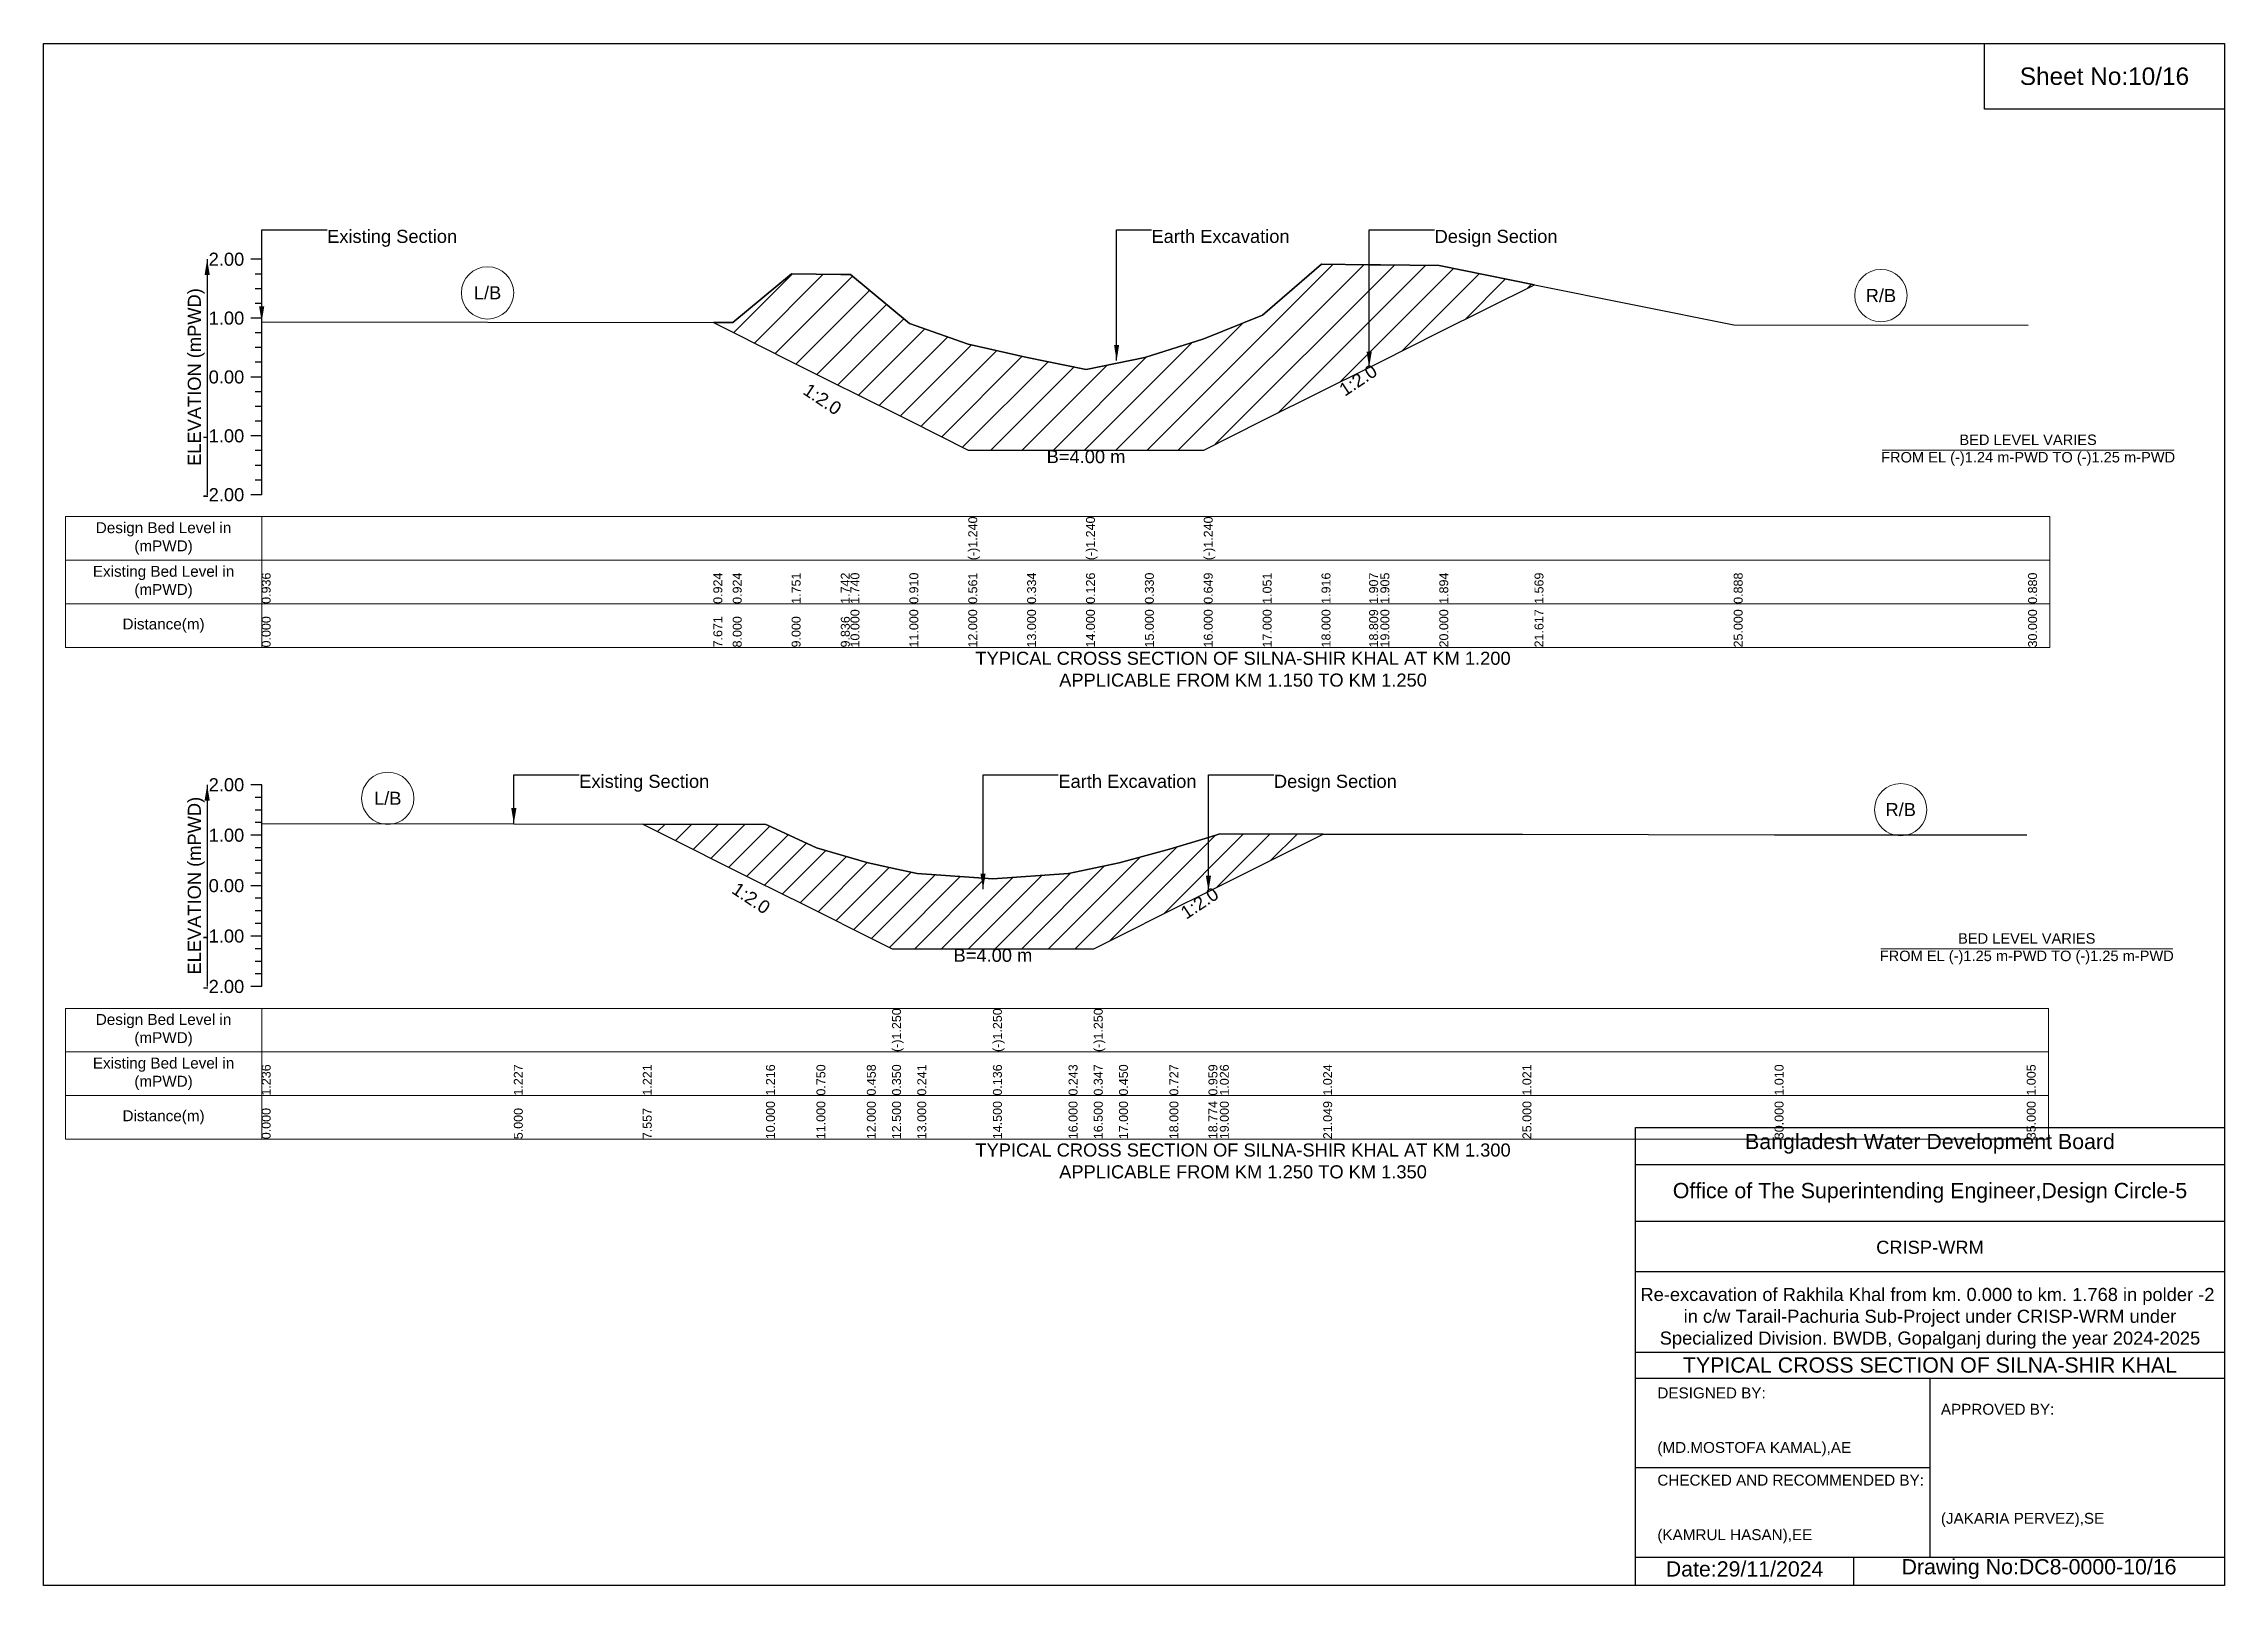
# Model space of a CAD drawing. Header units: inches. Extents: x 91000 to 258000, y -5656 to 0.
# Drawn here: x 190000 to 198000, y -5656 to 0 of the extents above; entities that cross this region are included whole.
import ezdxf

# ---------------------------------------------------------------- set-up
doc = ezdxf.new("R2010")
doc.units = ezdxf.units.IN
doc.header["$LTSCALE"] = 7
doc.header["$MEASUREMENT"] = 0
for name, color, linetype, lineweight in [('Cross section Data Border', 7, 'Continuous', 9), ('Cross Section Labels', 7, 'Continuous', 9), ('Existing_Bed_Level for Xsection', 7, 'Continuous', 25)]:
    doc.layers.add(name, color=color, linetype=linetype, lineweight=lineweight)
doc.styles.get("Standard").update_dxf_attribs({"font": 'arial.ttf'})
doc.dimstyles.get("Standard").update_dxf_attribs({"dimtxt": 0.18, "dimasz": 0.18, "dimexe": 0.18, "dimexo": 0.0625, "dimgap": 0.09, "dimtad": 0, "dimtih": 1, "dimtoh": 1, "dimdec": 4, "dimzin": 0, "dimdsep": 46, "dimtxsty": 'Standard', "dimcen": 0.09, "dimadec": 0, "dimazin": 0, "dimtfac": 1, "dimtdec": 4, "dimtofl": 0, "dimtmove": 0, "dimatfit": 3, "dimfxl": 1, "dimtolj": 1, "dimtzin": 0, "dimarcsym": 0})

msp = doc.modelspace()

# ---------------------------------------------------------------- texts
at = {"attachment_point": 5}
for s, insert, char_height in [('Sheet No:10/16', (197560, -120), 64), ('Bangladesh Water Development Board', (196920, -4036), 56), ('Office of The Superintending Engineer,Design Circle-5', (196920, -4216), 56)]:
    msp.add_mtext(s, dxfattribs=dict(at, insert=insert, char_height=char_height))
for s, insert, char_height, width, attachment_point in [('CRISP-WRM', (196920, -4416), 48, 2240, 5), ('Re-excavation of Rakhila Khal from km. 0.000 to km. 1.768 in polder -2  in c/w Tarail-Pachuria Sub-Project under CRISP-WRM under Specialized Division. BWDB, Gopalganj during the year 2024-2025', (196920, -4676), 48, 2160, 5), ('TYPICAL CROSS SECTION OF SILNA-SHIR KHAL', (196920, -4848), 56, 2240, 5), ('DESIGNED BY:^J^J^J(MD.MOSTOFA KAMAL),AE', (195920, -5056), 40, 1120, 4), ('APPROVED BY:^J^J^J^J^J^J(JAKARIA PERVEZ),SE', (196960, -5216), 40, 1120, 4), ('CHECKED AND RECOMMENDED BY:^J^J^J(KAMRUL HASAN),EE', (195920, -5376), 40, 1120, 4), ('Date:29/11/2024', (196240, -5596), 56, 1120, 5), ('Drawing No:DC8-0000-10/16', (197320, -5596), 56, 1760, 5)]:
    msp.add_mtext(s, dxfattribs=dict(insert=insert, char_height=char_height, width=width, attachment_point=attachment_point))
at = {"layer": 'Cross section Data Border', "char_height": 40, "width": 640, "attachment_point": 5}
for s, insert in [('Design Bed Level in (mPWD)', (190440, -1815.2)), ('Existing Bed Level in (mPWD)', (190440, -1975.2)), ('Distance(m)', (190440, -2135.2)), ('Design Bed Level in (mPWD)', (190440, -3619.2)), ('Existing Bed Level in (mPWD)', (190440, -3779.2)), ('Distance(m)', (190440, -3939.2))]:
    msp.add_mtext(s, dxfattribs=dict(at, insert=insert))
at = {"layer": 'Cross Section Labels'}
for s, insert, char_height, attachment_point in [('Existing Section', (191040, -683.2), 48, 1), ('Earth Excavation', (194064, -683.2), 48, 1), ('Design Section', (195102.7, -683.2), 48, 1), ('L/B', (191628.5, -914.3), 48, 5), ('R/B', (196740, -924.3), 48, 5), ('BED LEVEL VARIES ^JFROM EL (-)1.24 m-PWD TO (-)1.25 m-PWD', (197280, -1491.1), 38.4, 5), ('B=4.00 m', (193824, -1491.1), 48, 2), ('TYPICAL CROSS SECTION OF SILNA-SHIR KHAL AT KM 1.200^JAPPLICABLE FROM KM 1.150 TO KM 1.250', (194400, -2295.2), 48, 5), ('Existing Section', (191965, -2682.2), 48, 1), ('Earth Excavation', (193722.5, -2682.2), 48, 1), ('Design Section', (194513.2, -2682.2), 48, 1), ('L/B', (191262.5, -2768.8), 48, 5), ('R/B', (196812.5, -2810.3), 48, 5), ('BED LEVEL VARIES ^JFROM EL (-)1.25 m-PWD TO (-)1.25 m-PWD', (197275, -3320.4), 38.4, 5), ('B=4.00 m', (193482.5, -3320.4), 48, 2), ('TYPICAL CROSS SECTION OF SILNA-SHIR KHAL AT KM 1.300^JAPPLICABLE FROM KM 1.250 TO KM 1.350', (194400, -4099.2), 48, 5)]:
    msp.add_mtext(s, dxfattribs=dict(at, insert=insert, char_height=char_height, attachment_point=attachment_point))
at = {"layer": 'Cross Section Labels', "char_height": 48, "attachment_point": 2}
for insert, rotation in [((194808.7, -1214.7), 33.69007), ((192870.5, -1284.3), 326.30993), ((192609, -3114.9), 326.30993), ((194227, -3133.2), 33.69007)]:
    msp.add_mtext('1:2.0', dxfattribs=dict(at, insert=insert, rotation=rotation))
at = {"layer": 'Existing_Bed_Level for Xsection', "char_height": 48, "attachment_point": 6}
for s, insert in [('2.00', (190736, -791.2)), ('1.00', (190736, -1007.2)), ('0.00', (190736, -1223.2)), ('-1.00', (190736, -1439.2)), ('-2.00', (190736, -1655.2)), ('2.00', (190736, -2719.2)), ('1.00', (190736, -2904.2)), ('0.00', (190736, -3089.2)), ('-1.00', (190736, -3274.2)), ('-2.00', (190736, -3459.2))]:
    msp.add_mtext(s, dxfattribs=dict(at, insert=insert))
at = {"layer": 'Existing_Bed_Level for Xsection', "rotation": 90}
for s, insert, char_height, attachment_point in [('ELEVATION (mPWD)', (190560, -1223.2), 48, 5), ('(-)1.240', (193392, -1895.2), 32.8, 1), ('(-)1.240', (193824, -1895.2), 32.8, 1), ('(-)1.240', (194256, -1895.2), 32.8, 1), ('0.936', (190800, -2055.2), 32.8, 1), ('0.924', (192456.9, -2055.2), 32.8, 1), ('0.924', (192528, -2055.2), 32.8, 1), ('1.751', (192744, -2055.2), 32.8, 1), ('1.742', (192924.5, -2055.2), 32.8, 1), ('1.740', (192960, -2055.2), 32.8, 1), ('0.910', (193176, -2055.2), 32.8, 1), ('0.561', (193392, -2055.2), 32.8, 1), ('0.334', (193608, -2055.2), 32.8, 1), ('0.126', (193824, -2055.2), 32.8, 1), ('0.330', (194040, -2055.2), 32.8, 1), ('0.649', (194256, -2055.2), 32.8, 1), ('1.051', (194472, -2055.2), 32.8, 1), ('1.916', (194688, -2055.2), 32.8, 1), ('1.907', (194862.7, -2055.2), 32.8, 1), ('1.905', (194904, -2055.2), 32.8, 1), ('1.894', (195120, -2055.2), 32.8, 1), ('1.569', (195469.3, -2055.2), 32.8, 1), ('0.888', (196200, -2055.2), 32.8, 1), ('0.880', (197280, -2055.2), 32.8, 1), ('10.000', (192960, -2215.2), 32.8, 1), ('11.000', (193176, -2215.2), 32.8, 1), ('12.000', (193392, -2215.2), 32.8, 1), ('13.000', (193608, -2215.2), 32.8, 1), ('14.000', (193824, -2215.2), 32.8, 1), ('15.000', (194040, -2215.2), 32.8, 1), ('16.000', (194256, -2215.2), 32.8, 1), ('17.000', (194472, -2215.2), 32.8, 1), ('18.000', (194688, -2215.2), 32.8, 1), ('18.809', (194862.7, -2215.2), 32.8, 1), ('19.000', (194904, -2215.2), 32.8, 1), ('20.000', (195120, -2215.2), 32.8, 1), ('21.617', (195469.3, -2215.2), 32.8, 1), ('25.000', (196200, -2215.2), 32.8, 1), ('30.000', (197280, -2215.2), 32.8, 1), ('0.000', (190800, -2215.2), 32.8, 1), ('7.671', (192456.9, -2215.2), 32.8, 1), ('8.000', (192528, -2215.2), 32.8, 1), ('9.000', (192744, -2215.2), 32.8, 1), ('9.836', (192924.5, -2215.2), 32.8, 1), ('ELEVATION (mPWD)', (190560, -3089.2), 48, 5), ('(-)1.250', (193112.5, -3699.2), 32.8, 1), ('(-)1.250', (193482.5, -3699.2), 32.8, 1), ('(-)1.250', (193852.5, -3699.2), 32.8, 1), ('1.236', (190800, -3859.2), 32.8, 1), ('1.227', (191725, -3859.2), 32.8, 1), ('1.221', (192198.1, -3859.2), 32.8, 1), ('1.216', (192650, -3859.2), 32.8, 1), ('0.750', (192835, -3859.2), 32.8, 1), ('0.458', (193020, -3859.2), 32.8, 1), ('0.350', (193112.5, -3859.2), 32.8, 1), ('0.241', (193205, -3859.2), 32.8, 1), ('0.136', (193482.5, -3859.2), 32.8, 1), ('0.243', (193760, -3859.2), 32.8, 1), ('0.347', (193852.5, -3859.2), 32.8, 1), ('0.450', (193945, -3859.2), 32.8, 1), ('0.727', (194130, -3859.2), 32.8, 1), ('0.959', (194273.2, -3859.2), 32.8, 1), ('1.026', (194315, -3859.2), 32.8, 1), ('1.024', (194694, -3859.2), 32.8, 1), ('1.021', (195425, -3859.2), 32.8, 1), ('1.010', (196350, -3859.2), 32.8, 1), ('1.005', (197275, -3859.2), 32.8, 1), ('0.000', (190800, -4019.2), 32.8, 1), ('5.000', (191725, -4019.2), 32.8, 1), ('7.557', (192198.1, -4019.2), 32.8, 1), ('10.000', (192650, -4019.2), 32.8, 1), ('11.000', (192835, -4019.2), 32.8, 1), ('12.000', (193020, -4019.2), 32.8, 1), ('12.500', (193112.5, -4019.2), 32.8, 1), ('13.000', (193205, -4019.2), 32.8, 1), ('14.500', (193482.5, -4019.2), 32.8, 1), ('16.000', (193760, -4019.2), 32.8, 1), ('16.500', (193852.5, -4019.2), 32.8, 1), ('17.000', (193945, -4019.2), 32.8, 1), ('18.000', (194130, -4019.2), 32.8, 1), ('18.774', (194273.2, -4019.2), 32.8, 1), ('19.000', (194315, -4019.2), 32.8, 1), ('21.049', (194694, -4019.2), 32.8, 1), ('25.000', (195425, -4019.2), 32.8, 1), ('30.000', (196350, -4019.2), 32.8, 1), ('35.000', (197275, -4019.2), 32.8, 1)]:
    msp.add_mtext(s, dxfattribs=dict(at, insert=insert, char_height=char_height, attachment_point=attachment_point))

# ---------------------------------------------------------------- hatches: boundary and pattern name
at = {"layer": 'Existing_Bed_Level for Xsection'}
h = msp.add_hatch(dxfattribs=at)
h.set_pattern_fill('ANSI31', color=256, scale=648, style=0)
h.paths.add_polyline_path([(192456.9, -1023.5), (192528, -1059.1), (192744, -1167.1), (192924.5, -1257.3), (192960, -1275.1), (193176, -1383.1), (193392, -1491.1), (193608, -1491.1), (193824, -1491.1), (194040, -1491.1), (194256, -1491.1), (194472, -1383.1), (194688, -1275.1), (194862.7, -1187.7), (194904, -1167.1), (195120, -1059.1), (195469.3, -884.4), (195120, -814.1), (194904, -811.7), (194862.7, -811.3), (194688, -809.4), (194472, -996.2), (194256, -1083), (194040, -1151.9), (193824, -1196), (193608, -1151.1), (193392, -1102), (193176, -1026.7), (192960, -847.4), (192924.5, -847), (192744, -845), (192528, -1023.6)])
h = msp.add_hatch(dxfattribs=at)
h.set_pattern_fill('ANSI31', color=256, scale=555, style=0)
h.paths.add_polyline_path([(192198.1, -2863.2), (192650, -3089.2), (192655.3, -3091.8), (192835, -3181.7), (193020, -3274.2), (193112.5, -3320.4), (193205, -3320.4), (193482.5, -3320.4), (193760, -3320.4), (193852.5, -3320.4), (193945, -3274.2), (194130, -3181.7), (194273.2, -3110), (194315, -3089.2), (194694, -2899.7), (194315, -2899.3), (194273.2, -2911.8), (194130, -2954.7), (193945, -3005.9), (193852.5, -3025.1), (193760, -3044.2), (193482.5, -3064), (193205, -3044.6), (193112.5, -3024.5), (193020, -3004.4), (192835, -2950.4), (192655.3, -2866.7), (192650, -2864.2)])

# ---------------------------------------------------------------- linework, layer by layer
for points in [[(190000, 0), (198000, 0), (198000, -5656), (190000, -5656)], [(197120, 0), (198000, 0), (198000, -240), (197120, -240)]]:
    msp.add_lwpolyline(points, close=True)
for points in [[(195840, -5656), (195840, -3976), (198000, -3976)], [(195840, -4112), (198000, -4112)], [(195840, -4320), (198000, -4320)], [(195840, -4504), (198000, -4504)], [(195840, -4800), (198000, -4800)], [(195840, -4896), (198000, -4896)], [(196920, -4896), (196920, -5552)], [(195840, -5224), (196920, -5224)], [(195840, -5552), (198000, -5552)], [(196640, -5552), (196640, -5656)]]:
    msp.add_lwpolyline(points)
at = {"layer": 'Cross section Data Border'}
for points in [[(190080, -1735.2), (197360, -1735.2), (197360, -2215.2), (190080, -2215.2)], [(190080, -3539.2), (197355, -3539.2), (197355, -4019.2), (190080, -4019.2)]]:
    msp.add_lwpolyline(points, close=True, dxfattribs=at)
for points in [[(190800, -1735.2), (190800, -2215.2)], [(190080, -1895.2), (197360, -1895.2)], [(190080, -2055.2), (197360, -2055.2)], [(190800, -3539.2), (190800, -4019.2)], [(190080, -3699.2), (197355, -3699.2)], [(190080, -3859.2), (197355, -3859.2)]]:
    msp.add_lwpolyline(points, dxfattribs=at)
at = {"layer": 'Cross Section Labels'}
for points in [[(196744.2, -1491.1), (197815.8, -1491.1)], [(196739.2, -3320.4), (197810.8, -3320.4)]]:
    msp.add_lwpolyline(points, dxfattribs=at)
for centre in [(191628.5, -914.3), (196740, -924.3), (191262.5, -2768.8), (196812.5, -2810.3)]:
    msp.add_circle(centre, 96, dxfattribs=at)
at = {"layer": 'Existing_Bed_Level for Xsection'}
for points in [[(190800, -791.2), (190760, -791.2)], [(190800, -1655.2), (190800, -1439.2), (190800, -1223.2), (190800, -1007.2), (190800, -791.2)], [(190800, -845.2), (190776, -845.2)], [(190800, -1021), (192456.9, -1023.5), (192528, -1023.6), (192744, -845), (192924.5, -847), (192960, -847.4), (193176, -1026.7), (193392, -1102), (193392, -1102), (193608, -1151.1), (193824, -1196), (193824, -1196), (194040, -1151.9), (194256, -1083), (194256, -1083), (194472, -996.2), (194688, -809.4), (194862.7, -811.3), (194904, -811.7), (195120, -814.1), (195469.3, -884.4), (196200, -1031.4), (197280, -1033.1)], [(190800, -899.2), (190776, -899.2)], [(190800, -953.2), (190776, -953.2)], [(190800, -1007.2), (190760, -1007.2)], [(190800, -1061.2), (190776, -1061.2)], [(190800, -1115.2), (190776, -1115.2)], [(190800, -1169.2), (190776, -1169.2)], [(190800, -1223.2), (190760, -1223.2)], [(190800, -1277.2), (190776, -1277.2)], [(190800, -1331.2), (190776, -1331.2)], [(190800, -1439.2), (190760, -1439.2)], [(190800, -1385.2), (190776, -1385.2)], [(190800, -1493.2), (190776, -1493.2)], [(190800, -1547.2), (190776, -1547.2)], [(190800, -1655.2), (190760, -1655.2)], [(190800, -1601.2), (190776, -1601.2)], [(190800, -2719.2), (190760, -2719.2)], [(190800, -3459.2), (190800, -3274.2), (190800, -3089.2), (190800, -2904.2), (190800, -2719.2)], [(190800, -2765.4), (190776, -2765.4)], [(190800, -2811.7), (190776, -2811.7)], [(190800, -2857.9), (190776, -2857.9)], [(190800, -2860.5), (191725, -2862.2), (192198.1, -2863.2), (192650, -2864.2), (192655.3, -2866.7), (192835, -2950.4), (193020, -3004.4), (193112.5, -3024.5), (193112.5, -3024.5), (193205, -3044.6), (193482.5, -3064), (193482.5, -3064), (193760, -3044.2), (193852.5, -3025.1), (193852.5, -3025.1), (193945, -3005.9), (194130, -2954.7), (194273.2, -2911.8), (194315, -2899.3), (194694, -2899.7), (195425, -2900.3), (196350, -2902.3), (197275, -2903.2)], [(190800, -2904.2), (190760, -2904.2)], [(190800, -2950.4), (190776, -2950.4)], [(190800, -2996.7), (190776, -2996.7)], [(190800, -3089.2), (190760, -3089.2)], [(190800, -3042.9), (190776, -3042.9)], [(190800, -3135.4), (190776, -3135.4)], [(190800, -3181.7), (190776, -3181.7)], [(190800, -3274.2), (190760, -3274.2)], [(190800, -3227.9), (190776, -3227.9)], [(190800, -3320.4), (190776, -3320.4)], [(190800, -3366.7), (190776, -3366.7)], [(190800, -3412.9), (190776, -3412.9)], [(190800, -3459.2), (190760, -3459.2)]]:
    msp.add_lwpolyline(points, dxfattribs=at)
for points in [[(192456.9, -1023.5), (192528, -1059.1), (192744, -1167.1), (192924.5, -1257.3), (192960, -1275.1), (193176, -1383.1), (193392, -1491.1), (193392, -1491.1), (193608, -1491.1), (193824, -1491.1), (193824, -1491.1), (194040, -1491.1), (194256, -1491.1), (194256, -1491.1), (194472, -1383.1), (194688, -1275.1), (194862.7, -1187.7), (194904, -1167.1), (195120, -1059.1), (195469.3, -884.4), (195120, -814.1), (194904, -811.7), (194862.7, -811.3), (194688, -809.4), (194472, -996.2), (194256, -1083), (194256, -1083), (194040, -1151.9), (193824, -1196), (193824, -1196), (193608, -1151.1), (193392, -1102), (193392, -1102), (193176, -1026.7), (192960, -847.4), (192924.5, -847), (192744, -845), (192528, -1023.6)], [(192198.1, -2863.2), (192198.1, -2863.2), (192650, -3089.2), (192655.3, -3091.8), (192835, -3181.7), (193020, -3274.2), (193112.5, -3320.4), (193112.5, -3320.4), (193205, -3320.4), (193482.5, -3320.4), (193482.5, -3320.4), (193760, -3320.4), (193852.5, -3320.4), (193852.5, -3320.4), (193945, -3274.2), (194130, -3181.7), (194273.2, -3110), (194315, -3089.2), (194694, -2899.7), (194694, -2899.7), (194694, -2899.7), (194315, -2899.3), (194273.2, -2911.8), (194130, -2954.7), (193945, -3005.9), (193852.5, -3025.1), (193852.5, -3025.1), (193760, -3044.2), (193482.5, -3064), (193482.5, -3064), (193205, -3044.6), (193112.5, -3024.5), (193112.5, -3024.5), (193020, -3004.4), (192835, -2950.4), (192655.3, -2866.7), (192650, -2864.2), (192198.1, -2863.2)]]:
    msp.add_lwpolyline(points, close=True, dxfattribs=at)

msp.set_redraw_order([(e.dxf.handle, doc.entitydb.next_handle()) for e in msp.query("TEXT MTEXT ATTDEF DIMENSION ARC_DIMENSION")])  # texts and dimensions are drawn at this point

# ---------------------------------------------------------------- leaders
at = {"layer": 'Cross Section Labels', "annotation_type": 0, "has_hookline": 1, "hookline_direction": 0}
for points, text_width in [([(190800, -1021), (190800, -683.2), (191039.9, -683.2)], 467.2), ([(193936.2, -1163), (193936.2, -683.2), (194063.9, -683.2)], 497), ([(194862.7, -1187.7), (194862.7, -683.2), (195102.6, -683.2)], 441.2), ([(191725, -2862.2), (191725, -2682.2), (191964.9, -2682.2)], 467.2), ([(193446.2, -3102.5), (193446.2, -2682.2), (193722.4, -2682.2)], 497), ([(194273.2, -3110), (194273.2, -2682.2), (194513.2, -2682.2)], 441.2)]:
    msp.add_leader(points, dimstyle='Standard', override={"dimasz": 57.6}, dxfattribs=dict(at, text_width=text_width))
at = {"layer": 'Existing_Bed_Level for Xsection'}
for points in [[(190600, -791.2), (190600, -1655.2)], [(190600, -2719.2), (190600, -3459.2)]]:
    msp.add_leader(points, dimstyle='Standard', override={"dimasz": 57.6}, dxfattribs=at)

doc.saveas('drawing.dxf')
